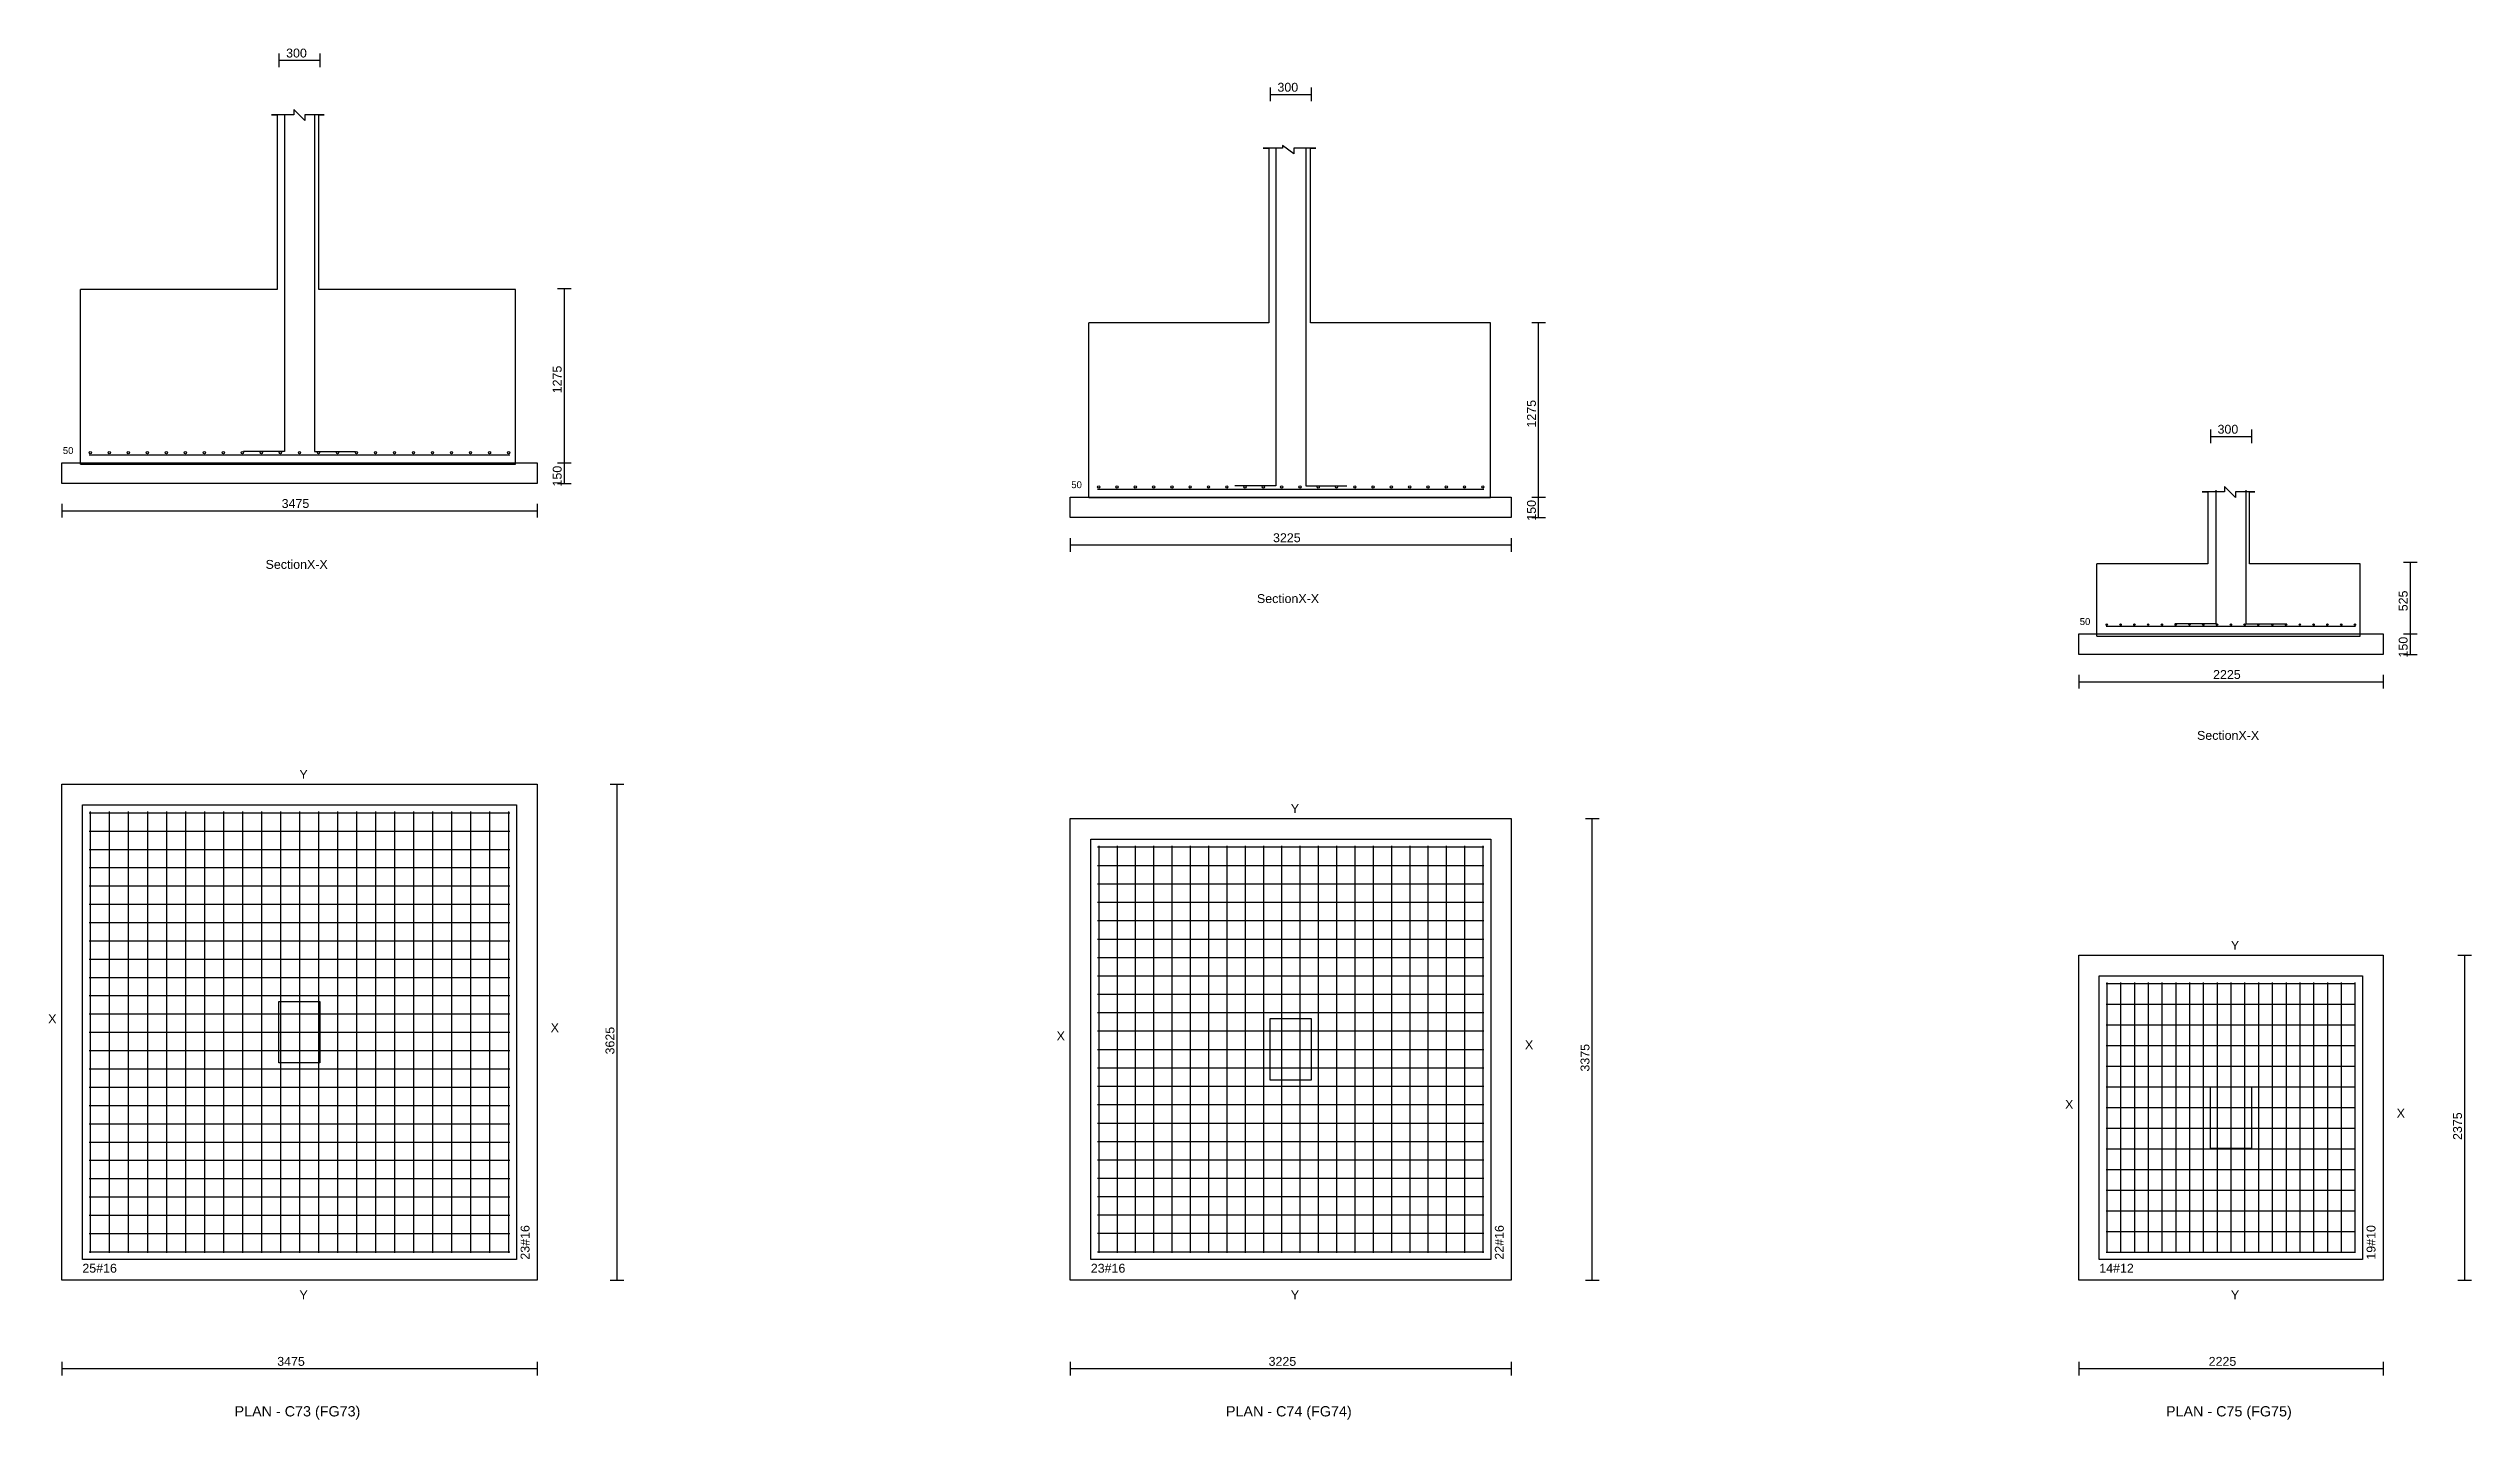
# Model space of a CAD drawing. Extents: x 0 to 27, y -1 to 285.
# Drawn here: x 0.25 to 17.97, y 274.96 to 284.98 of the extents above; entities that cross this region are included whole.
import ezdxf
from ezdxf.enums import TextEntityAlignment as Align

# ---------------------------------------------------------------- set-up
doc = ezdxf.new("R2010")
doc.units = 0
for name, color, linetype in [('Bottom_Cover', 7, 'CONTINUOUS'), ('Column_Bars', 4, 'CONTINUOUS'), ('Column_Dimension', 7, 'CONTINUOUS'), ('Columns', 4, 'CONTINUOUS'), ('dim_all', 7, 'CONTINUOUS'), ('Footing_Plan', 7, 'CONTINUOUS'), ('PCC', 2, 'CONTINUOUS'), ('PCC_Depth', 7, 'CONTINUOUS'), ('Pcc_Plan', 2, 'CONTINUOUS'), ('Plan', 7, 'CONTINUOUS'), ('Plan_Rf_Xdir', 1, 'CONTINUOUS'), ('Plan_Rf_Ydir', 3, 'CONTINUOUS'), ('Section', 2, 'CONTINUOUS'), ('SectionName', 3, 'CONTINUOUS'), ('Sectn_Rf_Xdir', 1, 'CONTINUOUS'), ('Sectn_Rf_Ydir', 3, 'CONTINUOUS'), ('Total_Depth', 7, 'CONTINUOUS'), ('X_Dimension', 7, 'CONTINUOUS')]:
    doc.layers.add(name, color=color, linetype=linetype)
doc.styles.add('STRUDS_Arial', font='ARIAL.TTF', dxfattribs={"height": 0.04})

msp = doc.modelspace()

# ---------------------------------------------------------------- texts
at = {"layer": 'Bottom_Cover', "style": 'STRUDS_Arial'}
for p in [(0.3571, 282.015), (7.7321, 281.765), (15.1071, 280.765)]:
    msp.add_text('50', height=0.05, dxfattribs=at).set_placement(p)
at = {"layer": 'Column_Dimension', "style": 'STRUDS_Arial'}
for p in [(1.99, 284.913), (9.24, 284.663), (16.115, 282.163)]:
    msp.add_text('300', height=0.065, dxfattribs=at).set_placement(p)
at = {"layer": 'dim_all', "style": 'STRUDS_Arial'}
for s, p in [('3625 ', (4.39093, 277.625)), ('3375 ', (11.5215, 277.5)), ('2375 ', (17.9025, 277))]:
    msp.add_text(s, height=0.065, rotation=90, dxfattribs=at).set_placement(p)
for s, p in [('3475 ', (1.925, 275.349)), ('3225 ', (9.175, 275.349)), ('2225 ', (16.05, 275.349))]:
    msp.add_text(s, height=0.065, dxfattribs=at).set_placement(p)
at = {"layer": 'PCC_Depth', "style": 'STRUDS_Arial'}
for p in [(4.005, 281.777), (11.13, 281.527), (17.505, 280.527)]:
    msp.add_text('150', height=0.065, rotation=90, dxfattribs=at).set_placement(p)
at = {"layer": 'Plan', "style": 'STRUDS_Arial'}
for s, p in [('PLAN - C73 (FG73) ', (2.0875, 274.979)), ('PLAN - C74 (FG74) ', (9.3375, 274.979)), ('PLAN - C75 (FG75) ', (16.2125, 274.979))]:
    msp.add_text(s, height=0.075, dxfattribs=at).set_placement(p, align=Align.CENTER)
at = {"layer": 'Plan_Rf_Xdir', "style": 'STRUDS_Arial'}
for s, p in [('25#16', (0.5, 276.03)), ('23#16', (7.875, 276.03)), ('14#12', (15.25, 276.03))]:
    msp.add_text(s, height=0.065, dxfattribs=at).set_placement(p)
at = {"layer": 'Plan_Rf_Ydir', "style": 'STRUDS_Arial'}
for s, p in [('23#16', (3.77, 276.125)), ('22#16', (10.895, 276.125)), ('19#10', (17.27, 276.125))]:
    msp.add_text(s, height=0.065, rotation=90, dxfattribs=at).set_placement(p)
at = {"layer": 'Section', "style": 'STRUDS_Arial'}
for p in [(1.84, 281.175), (9.09, 280.925), (15.965, 279.925)]:
    msp.add_text('SectionX-X', height=0.065, dxfattribs=at).set_placement(p)
at = {"layer": 'SectionName', "style": 'STRUDS_Arial'}
for s, p in [('Y', (2.0875, 279.64)), ('Y', (9.3375, 279.39)), ('Y', (16.2125, 278.39)), ('X', (0.25, 277.853)), ('X', (3.925, 277.788)), ('X', (7.625, 277.728)), ('X', (11.05, 277.663)), ('X', (15, 277.228)), ('X', (17.425, 277.163)), ('Y', (2.0875, 275.835)), ('Y', (9.3375, 275.835)), ('Y', (16.2125, 275.835))]:
    msp.add_text(s, height=0.065, dxfattribs=at).set_placement(p)
at = {"layer": 'Total_Depth', "style": 'STRUDS_Arial'}
for s, p in [('1275', (4.005, 282.458)), ('1275', (11.13, 282.208)), ('525', (17.505, 280.865))]:
    msp.add_text(s, height=0.065, rotation=90, dxfattribs=at).set_placement(p)
at = {"layer": 'X_Dimension', "style": 'STRUDS_Arial'}
for s, p in [('3475', (1.9575, 281.62)), ('3225', (9.2075, 281.37)), ('2225', (16.0825, 280.37))]:
    msp.add_text(s, height=0.065, dxfattribs=at).set_placement(p)

# ---------------------------------------------------------------- linework, layer by layer
at = {"layer": 'Column_Bars'}
for p, q in [((1.9775, 284.5), (1.9775, 282.032)), ((2.1975, 284.5), (2.1975, 282.032)), ((9.2275, 284.25), (9.2275, 281.782)), ((9.4475, 284.25), (9.4475, 281.782)), ((1.9775, 282.032), (1.6775, 282.032)), ((2.1975, 282.032), (2.4975, 282.032)), ((9.2275, 281.782), (8.9275, 281.782)), ((9.4475, 281.782), (9.7475, 281.782)), ((16.1025, 281.75), (16.1025, 280.772)), ((16.3225, 281.75), (16.3225, 280.772)), ((16.1025, 280.772), (15.8025, 280.772)), ((16.3225, 280.772), (16.6225, 280.772))]:
    msp.add_line(p, q, dxfattribs=at)
at = {"layer": 'Columns'}
for p, q in [((1.9375, 277.563), (1.9375, 278.013)), ((1.9375, 278.013), (2.2375, 278.013)), ((2.2375, 278.013), (2.2375, 277.563)), ((9.1875, 277.438), (9.1875, 277.888)), ((9.1875, 277.888), (9.4875, 277.888)), ((9.4875, 277.888), (9.4875, 277.438)), ((2.2375, 277.563), (1.9375, 277.563)), ((9.4875, 277.438), (9.1875, 277.438)), ((16.0625, 276.938), (16.0625, 277.388)), ((16.0625, 277.388), (16.3625, 277.388)), ((16.3625, 277.388), (16.3625, 276.938)), ((16.3625, 276.938), (16.0625, 276.938))]:
    msp.add_line(p, q, dxfattribs=at)
at = {"layer": 'dim_all'}
for p, q in [((1.9375, 284.943), (1.9375, 284.843)), ((1.9375, 284.893), (2.2375, 284.893)), ((2.2375, 284.943), (2.2375, 284.843)), ((9.1875, 284.693), (9.1875, 284.593)), ((9.1875, 284.643), (9.4875, 284.643)), ((9.4875, 284.693), (9.4875, 284.593)), ((3.975, 283.225), (4.075, 283.225)), ((4.025, 281.95), (4.025, 283.225)), ((11.1, 282.975), (11.2, 282.975)), ((11.15, 281.7), (11.15, 282.975)), ((16.0625, 282.193), (16.0625, 282.093)), ((16.0625, 282.143), (16.3625, 282.143)), ((16.3625, 282.193), (16.3625, 282.093)), ((3.975, 281.95), (4.075, 281.95)), ((3.975, 281.95), (4.075, 281.95)), ((4.025, 281.8), (4.025, 281.95)), ((3.975, 281.8), (4.075, 281.8)), ((0.35, 281.65), (0.35, 281.55)), ((0.35, 281.6), (3.825, 281.6)), ((3.825, 281.65), (3.825, 281.55)), ((11.1, 281.7), (11.2, 281.7)), ((11.1, 281.7), (11.2, 281.7)), ((11.15, 281.55), (11.15, 281.7)), ((11.1, 281.55), (11.2, 281.55)), ((7.725, 281.4), (7.725, 281.3)), ((7.725, 281.35), (10.95, 281.35)), ((10.95, 281.4), (10.95, 281.3)), ((17.475, 281.225), (17.575, 281.225)), ((17.525, 280.7), (17.525, 281.225)), ((17.475, 280.7), (17.575, 280.7)), ((17.475, 280.7), (17.575, 280.7)), ((17.525, 280.55), (17.525, 280.7)), ((17.475, 280.55), (17.575, 280.55)), ((15.1, 280.4), (15.1, 280.3)), ((15.1, 280.35), (17.325, 280.35)), ((17.325, 280.4), (17.325, 280.3)), ((4.36093, 279.6), (4.46093, 279.6)), ((4.41093, 275.975), (4.41093, 279.6)), ((11.4915, 279.35), (11.5915, 279.35)), ((11.5415, 275.975), (11.5415, 279.35)), ((17.8725, 278.35), (17.9725, 278.35)), ((17.9225, 275.975), (17.9225, 278.35)), ((4.36093, 275.975), (4.46093, 275.975)), ((11.4915, 275.975), (11.5915, 275.975)), ((17.8725, 275.975), (17.9725, 275.975)), ((0.35, 275.379), (0.35, 275.279)), ((3.825, 275.379), (3.825, 275.279)), ((7.725, 275.379), (7.725, 275.279)), ((10.95, 275.379), (10.95, 275.279)), ((15.1, 275.379), (15.1, 275.279)), ((17.325, 275.379), (17.325, 275.279)), ((0.35, 275.329), (3.825, 275.329)), ((7.725, 275.329), (10.95, 275.329)), ((15.1, 275.329), (17.325, 275.329))]:
    msp.add_line(p, q, dxfattribs=at)
at = {"layer": 'Footing_Plan'}
for p, q in [((0.5, 276.125), (0.5, 279.45)), ((0.5, 279.45), (3.675, 279.45)), ((3.675, 279.45), (3.675, 276.125)), ((7.875, 276.125), (7.875, 279.2)), ((7.875, 279.2), (10.8, 279.2)), ((10.8, 279.2), (10.8, 276.125)), ((15.25, 276.125), (15.25, 278.2)), ((15.25, 278.2), (17.175, 278.2)), ((17.175, 278.2), (17.175, 276.125)), ((3.675, 276.125), (0.5, 276.125)), ((10.8, 276.125), (7.875, 276.125)), ((17.175, 276.125), (15.25, 276.125))]:
    msp.add_line(p, q, dxfattribs=at)
at = {"layer": 'PCC'}
for p, q in [((0.35, 281.8), (0.35, 281.95)), ((0.35, 281.95), (3.825, 281.95)), ((0.35, 281.8), (0.35, 281.95)), ((0.35, 281.95), (3.825, 281.95)), ((3.825, 281.95), (3.825, 281.8)), ((3.825, 281.95), (3.825, 281.8)), ((3.825, 281.8), (0.35, 281.8)), ((3.825, 281.8), (0.35, 281.8)), ((7.725, 281.55), (7.725, 281.7)), ((7.725, 281.7), (10.95, 281.7)), ((7.725, 281.55), (7.725, 281.7)), ((7.725, 281.7), (10.95, 281.7)), ((10.95, 281.7), (10.95, 281.55)), ((10.95, 281.7), (10.95, 281.55)), ((10.95, 281.55), (7.725, 281.55)), ((10.95, 281.55), (7.725, 281.55)), ((15.1, 280.55), (15.1, 280.7)), ((15.1, 280.7), (17.325, 280.7)), ((15.1, 280.55), (15.1, 280.7)), ((15.1, 280.7), (17.325, 280.7)), ((17.325, 280.7), (17.325, 280.55)), ((17.325, 280.7), (17.325, 280.55)), ((17.325, 280.55), (15.1, 280.55)), ((17.325, 280.55), (15.1, 280.55))]:
    msp.add_line(p, q, dxfattribs=at)
at = {"layer": 'Pcc_Plan'}
for p, q in [((0.35, 275.975), (0.35, 279.6)), ((0.35, 279.6), (3.825, 279.6)), ((3.825, 279.6), (3.825, 275.975)), ((7.725, 275.975), (7.725, 279.35)), ((7.725, 279.35), (10.95, 279.35)), ((10.95, 279.35), (10.95, 275.975)), ((15.1, 275.975), (15.1, 278.35)), ((15.1, 278.35), (17.325, 278.35)), ((17.325, 278.35), (17.325, 275.975)), ((3.825, 275.975), (0.35, 275.975)), ((10.95, 275.975), (7.725, 275.975)), ((17.325, 275.975), (15.1, 275.975))]:
    msp.add_line(p, q, dxfattribs=at)
at = {"layer": 'Plan_Rf_Xdir'}
for p, q in [((0.55, 279.392), (3.625, 279.392)), ((0.55, 279.258), (3.625, 279.258)), ((0.55, 279.124), (3.625, 279.124)), ((7.925, 279.142), (10.75, 279.142)), ((0.55, 278.991), (3.625, 278.991)), ((7.925, 279.007), (10.75, 279.007)), ((0.55, 278.857), (3.625, 278.857)), ((7.925, 278.873), (10.75, 278.873)), ((0.55, 278.723), (3.625, 278.723)), ((0.55, 278.59), (3.625, 278.59)), ((7.925, 278.738), (10.75, 278.738)), ((7.925, 278.604), (10.75, 278.604)), ((0.55, 278.456), (3.625, 278.456)), ((7.925, 278.469), (10.75, 278.469)), ((0.55, 278.322), (3.625, 278.322)), ((7.925, 278.335), (10.75, 278.335)), ((0.55, 278.188), (3.625, 278.188)), ((0.55, 278.055), (3.625, 278.055)), ((7.925, 278.2), (10.75, 278.2)), ((7.925, 278.066), (10.75, 278.066)), ((15.3, 278.144), (17.125, 278.144)), ((0.55, 277.921), (3.625, 277.921)), ((7.925, 277.931), (10.75, 277.931)), ((15.3, 277.993), (17.125, 277.993)), ((0.55, 277.787), (3.625, 277.787)), ((7.925, 277.797), (10.75, 277.797)), ((15.3, 277.842), (17.125, 277.842)), ((15.3, 277.691), (17.125, 277.691)), ((0.55, 277.654), (3.625, 277.654)), ((0.55, 277.52), (3.625, 277.52)), ((7.925, 277.662), (10.75, 277.662)), ((7.925, 277.528), (10.75, 277.528)), ((15.3, 277.54), (17.125, 277.54)), ((0.55, 277.386), (3.625, 277.386)), ((7.925, 277.393), (10.75, 277.393)), ((15.3, 277.389), (17.125, 277.389)), ((0.55, 277.253), (3.625, 277.253)), ((7.925, 277.259), (10.75, 277.259)), ((15.3, 277.238), (17.125, 277.238)), ((0.55, 277.119), (3.625, 277.119)), ((0.55, 276.985), (3.625, 276.985)), ((7.925, 277.124), (10.75, 277.124)), ((7.925, 276.99), (10.75, 276.99)), ((15.3, 277.087), (17.125, 277.087)), ((0.55, 276.852), (3.625, 276.852)), ((7.925, 276.855), (10.75, 276.855)), ((15.3, 276.936), (17.125, 276.936)), ((0.55, 276.718), (3.625, 276.718)), ((7.925, 276.721), (10.75, 276.721)), ((15.3, 276.785), (17.125, 276.785)), ((15.3, 276.634), (17.125, 276.634)), ((0.55, 276.584), (3.625, 276.584)), ((0.55, 276.45), (3.625, 276.45)), ((7.925, 276.586), (10.75, 276.586)), ((7.925, 276.452), (10.75, 276.452)), ((15.3, 276.483), (17.125, 276.483)), ((0.55, 276.317), (3.625, 276.317)), ((7.925, 276.318), (10.75, 276.318)), ((15.3, 276.332), (17.125, 276.332)), ((0.55, 276.183), (3.625, 276.183)), ((7.925, 276.183), (10.75, 276.183)), ((15.3, 276.181), (17.125, 276.181))]:
    msp.add_line(p, q, dxfattribs=at)
at = {"layer": 'Plan_Rf_Ydir'}
for p, q in [((0.558, 279.4), (0.558, 276.175)), ((0.69705, 279.4), (0.69705, 276.175)), ((0.83609, 279.4), (0.83609, 276.175)), ((0.97514, 279.4), (0.97514, 276.175)), ((1.11418, 279.4), (1.11418, 276.175)), ((1.25323, 279.4), (1.25323, 276.175)), ((1.39227, 279.4), (1.39227, 276.175)), ((1.53132, 279.4), (1.53132, 276.175)), ((1.67036, 279.4), (1.67036, 276.175)), ((1.80941, 279.4), (1.80941, 276.175)), ((1.94845, 279.4), (1.94845, 276.175)), ((2.0875, 279.4), (2.0875, 276.175)), ((2.22655, 279.4), (2.22655, 276.175)), ((2.36559, 279.4), (2.36559, 276.175)), ((2.50464, 279.4), (2.50464, 276.175)), ((2.64368, 279.4), (2.64368, 276.175)), ((2.78273, 279.4), (2.78273, 276.175)), ((2.92177, 279.4), (2.92177, 276.175)), ((3.06082, 279.4), (3.06082, 276.175)), ((3.19986, 279.4), (3.19986, 276.175)), ((3.33891, 279.4), (3.33891, 276.175)), ((3.47795, 279.4), (3.47795, 276.175)), ((3.617, 279.4), (3.617, 276.175)), ((7.933, 279.15), (7.933, 276.175)), ((8.06676, 279.15), (8.06676, 276.175)), ((8.20052, 279.15), (8.20052, 276.175)), ((8.33429, 279.15), (8.33429, 276.175)), ((8.46805, 279.15), (8.46805, 276.175)), ((8.60181, 279.15), (8.60181, 276.175)), ((8.73557, 279.15), (8.73557, 276.175)), ((8.86934, 279.15), (8.86934, 276.175)), ((9.0031, 279.15), (9.0031, 276.175)), ((9.13686, 279.15), (9.13686, 276.175)), ((9.27062, 279.15), (9.27062, 276.175)), ((9.40439, 279.15), (9.40439, 276.175)), ((9.53815, 279.15), (9.53815, 276.175)), ((9.67191, 279.15), (9.67191, 276.175)), ((9.80567, 279.15), (9.80567, 276.175)), ((9.93944, 279.15), (9.93944, 276.175)), ((10.0732, 279.15), (10.0732, 276.175)), ((10.207, 279.15), (10.207, 276.175)), ((10.3407, 279.15), (10.3407, 276.175)), ((10.4745, 279.15), (10.4745, 276.175)), ((10.6082, 279.15), (10.6082, 276.175)), ((10.742, 279.15), (10.742, 276.175)), ((15.305, 278.15), (15.305, 276.175)), ((15.4058, 278.15), (15.4058, 276.175)), ((15.5067, 278.15), (15.5067, 276.175)), ((15.6075, 278.15), (15.6075, 276.175)), ((15.7083, 278.15), (15.7083, 276.175)), ((15.8092, 278.15), (15.8092, 276.175)), ((15.91, 278.15), (15.91, 276.175)), ((16.0108, 278.15), (16.0108, 276.175)), ((16.1117, 278.15), (16.1117, 276.175)), ((16.2125, 278.15), (16.2125, 276.175)), ((16.3133, 278.15), (16.3133, 276.175)), ((16.4142, 278.15), (16.4142, 276.175)), ((16.515, 278.15), (16.515, 276.175)), ((16.6158, 278.15), (16.6158, 276.175)), ((16.7167, 278.15), (16.7167, 276.175)), ((16.8175, 278.15), (16.8175, 276.175)), ((16.9183, 278.15), (16.9183, 276.175)), ((17.0192, 278.15), (17.0192, 276.175)), ((17.12, 278.15), (17.12, 276.175))]:
    msp.add_line(p, q, dxfattribs=at)
at = {"layer": 'Section'}
for p, q in [((1.92444, 284.493), (1.88392, 284.493)), ((1.88392, 284.493), (1.92444, 284.493)), ((2.04598, 284.493), (1.92444, 284.493)), ((1.92444, 284.493), (1.92444, 283.216)), ((2.12701, 284.452), (2.04598, 284.533)), ((2.04598, 284.533), (2.04598, 284.493)), ((2.2283, 284.493), (2.12701, 284.493)), ((2.12701, 284.493), (2.12701, 284.452)), ((2.2283, 283.216), (2.2283, 284.493)), ((2.2283, 284.493), (2.26881, 284.493)), ((2.26881, 284.493), (2.2283, 284.493)), ((9.17653, 284.25), (9.13601, 284.25)), ((9.13601, 284.25), (9.17653, 284.25)), ((9.27781, 284.25), (9.17653, 284.25)), ((9.17653, 284.25), (9.17653, 282.973)), ((9.35884, 284.209), (9.27781, 284.27)), ((9.27781, 284.27), (9.27781, 284.25)), ((9.48039, 284.25), (9.35884, 284.25)), ((9.35884, 284.25), (9.35884, 284.209)), ((9.48039, 282.973), (9.48039, 284.25)), ((9.48039, 284.25), (9.5209, 284.25)), ((9.5209, 284.25), (9.48039, 284.25)), ((1.92444, 283.216), (0.48617, 283.216)), ((0.48617, 281.94), (0.48617, 283.216)), ((1.92444, 283.216), (1.92444, 283.216)), ((1.92444, 283.216), (1.92444, 283.216)), ((1.92444, 283.216), (1.92444, 283.216)), ((3.66656, 283.216), (2.2283, 283.216)), ((2.2283, 283.216), (2.2283, 283.216)), ((2.2283, 283.216), (2.2283, 283.216)), ((2.2283, 283.216), (2.2283, 283.216)), ((3.66656, 281.94), (3.66656, 283.216)), ((9.17653, 282.973), (7.85981, 282.973)), ((7.85981, 281.697), (7.85981, 282.973)), ((9.17653, 282.973), (9.17653, 282.973)), ((9.17653, 282.973), (9.17653, 282.973)), ((9.17653, 282.973), (9.17653, 282.973)), ((10.7971, 282.973), (9.48039, 282.973)), ((9.48039, 282.973), (9.48039, 282.973)), ((9.48039, 282.973), (9.48039, 282.973)), ((9.48039, 282.973), (9.48039, 282.973)), ((10.7971, 281.697), (10.7971, 282.973)), ((0.48617, 281.94), (3.66656, 281.94)), ((16.2463, 281.697), (16.1653, 281.778)), ((16.1653, 281.778), (16.1653, 281.738)), ((7.85981, 281.697), (10.7971, 281.697)), ((16.0437, 281.738), (16.0032, 281.738)), ((16.0032, 281.738), (16.0437, 281.738)), ((16.1653, 281.738), (16.0437, 281.738)), ((16.0437, 281.738), (16.0437, 281.211)), ((16.3476, 281.738), (16.2463, 281.738)), ((16.2463, 281.738), (16.2463, 281.697)), ((16.3476, 281.211), (16.3476, 281.738)), ((16.3476, 281.738), (16.3881, 281.738)), ((16.3881, 281.738), (16.3476, 281.738)), ((16.0437, 281.211), (15.2334, 281.211)), ((15.2334, 280.684), (15.2334, 281.211)), ((16.0437, 281.211), (16.0437, 281.211)), ((16.0437, 281.211), (16.0437, 281.211)), ((16.0437, 281.211), (16.0437, 281.211)), ((17.1579, 281.211), (16.3476, 281.211)), ((16.3476, 281.211), (16.3476, 281.211)), ((16.3476, 281.211), (16.3476, 281.211)), ((16.3476, 281.211), (16.3476, 281.211)), ((17.1579, 280.684), (17.1579, 281.211)), ((15.2334, 280.684), (17.1579, 280.684))]:
    msp.add_line(p, q, dxfattribs=at)
at = {"layer": 'Sectn_Rf_Xdir'}
for p, q in [((0.55, 282.008), (3.625, 282.008)), ((7.925, 281.758), (10.75, 281.758)), ((15.3, 280.756), (17.125, 280.756))]:
    msp.add_line(p, q, dxfattribs=at)
at = {"layer": 'Sectn_Rf_Ydir'}
for centre, radius in [((0.558, 282.024), 0.008), ((0.69705, 282.024), 0.008), ((0.83609, 282.024), 0.008), ((0.97514, 282.024), 0.008), ((1.11418, 282.024), 0.008), ((1.25323, 282.024), 0.008), ((1.39227, 282.024), 0.008), ((1.53132, 282.024), 0.008), ((1.67036, 282.024), 0.008), ((1.80941, 282.024), 0.008), ((1.94845, 282.024), 0.008), ((2.0875, 282.024), 0.008), ((2.22655, 282.024), 0.008), ((2.36559, 282.024), 0.008), ((2.50464, 282.024), 0.008), ((2.64368, 282.024), 0.008), ((2.78273, 282.024), 0.008), ((2.92177, 282.024), 0.008), ((3.06082, 282.024), 0.008), ((3.19986, 282.024), 0.008), ((3.33891, 282.024), 0.008), ((3.47795, 282.024), 0.008), ((3.617, 282.024), 0.008), ((7.933, 281.774), 0.008), ((8.06676, 281.774), 0.008), ((8.20053, 281.774), 0.008), ((8.33429, 281.774), 0.008), ((8.46805, 281.774), 0.008), ((8.60181, 281.774), 0.008), ((8.73557, 281.774), 0.008), ((8.86934, 281.774), 0.008), ((9.0031, 281.774), 0.008), ((9.13686, 281.774), 0.008), ((9.27062, 281.774), 0.008), ((9.40439, 281.774), 0.008), ((9.53815, 281.774), 0.008), ((9.67191, 281.774), 0.008), ((9.80567, 281.774), 0.008), ((9.93944, 281.774), 0.008), ((10.0732, 281.774), 0.008), ((10.207, 281.774), 0.008), ((10.3407, 281.774), 0.008), ((10.4745, 281.774), 0.008), ((10.6082, 281.774), 0.008), ((10.742, 281.774), 0.008), ((15.305, 280.767), 0.005), ((15.4058, 280.767), 0.005), ((15.5067, 280.767), 0.005), ((15.6075, 280.767), 0.005), ((15.7083, 280.767), 0.005), ((15.8092, 280.767), 0.005), ((15.91, 280.767), 0.005), ((16.0108, 280.767), 0.005), ((16.1117, 280.767), 0.005), ((16.2125, 280.767), 0.005), ((16.3133, 280.767), 0.005), ((16.4142, 280.767), 0.005), ((16.515, 280.767), 0.005), ((16.6158, 280.767), 0.005), ((16.7167, 280.767), 0.005), ((16.8175, 280.767), 0.005), ((16.9183, 280.767), 0.005), ((17.0192, 280.767), 0.005), ((17.12, 280.767), 0.005)]:
    msp.add_circle(centre, radius, dxfattribs=at)

msp.set_redraw_order([(e.dxf.handle, doc.entitydb.next_handle()) for e in msp.query("TEXT MTEXT ATTDEF DIMENSION ARC_DIMENSION")])  # texts and dimensions are drawn at this point

doc.saveas('drawing.dxf')
